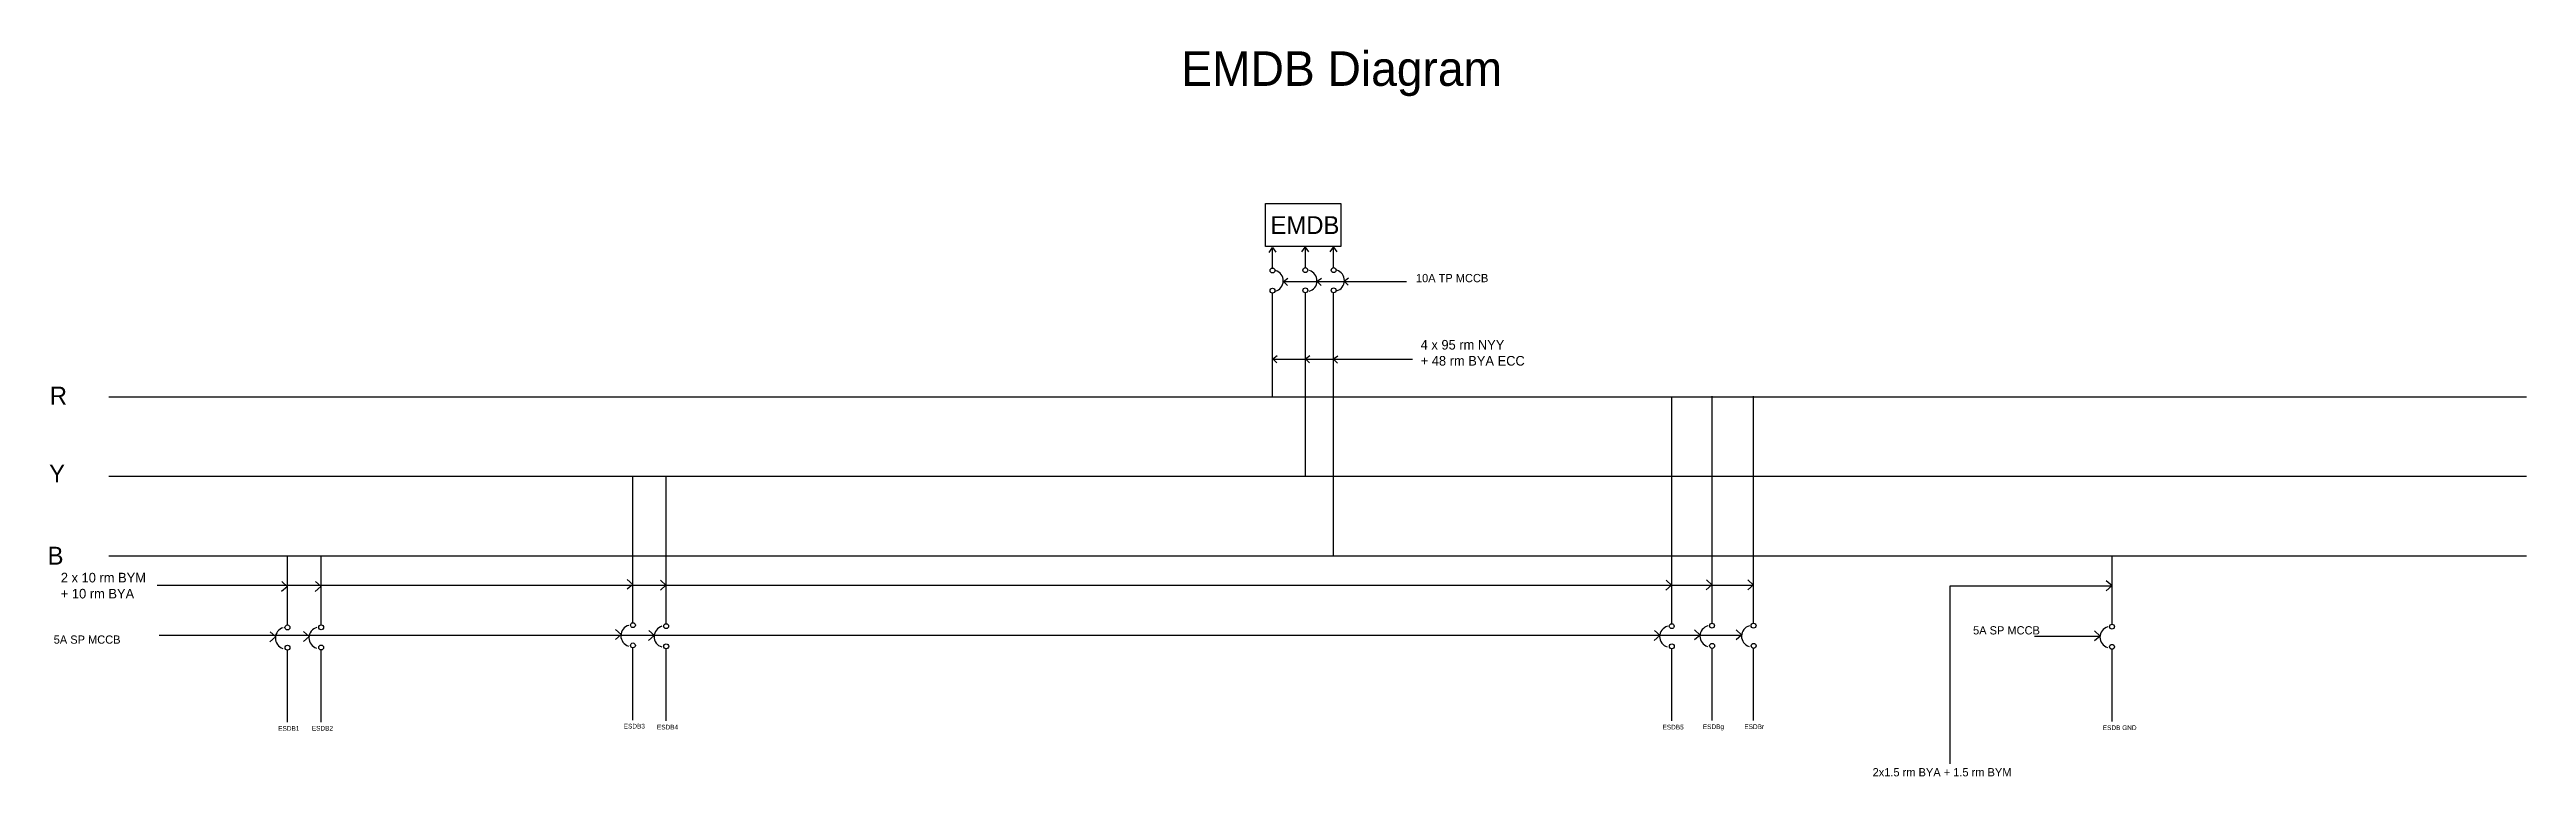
# Model space of a CAD drawing. Header units: inches. Extents: x -1380 to -106, y -233 to 422.
# Drawn here: x -891.9 to -551.4, y -173.2 to -73.3 of the extents above; entities that cross this region are included whole.
import ezdxf

# ---------------------------------------------------------------- set-up
doc = ezdxf.new("R2010")
doc.units = ezdxf.units.IN
doc.header["$MEASUREMENT"] = 0
doc.layers.add('Fiting and Fixtures', color=17, linetype='Continuous')

msp = doc.modelspace()

# ---------------------------------------------------------------- texts
at = {"attachment_point": 1}
for s, insert, char_height, width in [('EMDB Diagram', (-736.32, -73.5), 4.7466, 353.4069), ('EMDB', (-724.06, -96.16), 2.45, 150.4824), ('10A TP MCCB', (-704.07, -104.1), 1.134, 84.4338), ('{\\H1.167x;4 x 95 rm NYY \\P+ 48 rm BYA ECC}', (-703.42, -113.17), 1.134, 84.4338), ('R', (-891.86, -119.6), 2.45, 150.4824), ('Y', (-891.95, -130.31), 2.45, 150.4824), ('B', (-892.16, -141.6), 2.45, 150.4824), ('{\\H1.167x;2 x 10 rm BYM \\P+ 10 rm BYA}', (-890.34, -145.18), 1.134, 84.4338), ('5A SP MCCB', (-627.49, -152.52), 1.134, 84.4338), ('5A SP MCCB', (-891.32, -153.79), 1.134, 84.4338), ('ESDB1', (-860.46, -166.25), 0.644, 11.0755), ('ESDB2', (-855.84, -166.23), 0.644, 11.0755), ('ESDB3', (-812.97, -165.94), 0.644, 11.0755), ('ESDB4', (-808.4, -166.07), 0.644, 11.0755), ('ESDB5', (-670.18, -166.07), 0.644, 11.0755), ('ESDBg', (-664.64, -166.01), 0.644, 11.0755), ('ESDBr', (-658.93, -166.01), 0.644, 11.0755), ('ESDB GND', (-609.66, -166.15), 0.644, 11.0755), ('2x1.5 rm BYA + 1.5 rm BYM', (-641.3, -172.03), 1.134, 84.4338)]:
    msp.add_mtext(s, dxfattribs=dict(at, insert=insert, char_height=char_height, width=width))

# ---------------------------------------------------------------- linework, layer by layer
for p, q in [((-724.26, -101.13), (-723.8, -100.47)), ((-723.8, -100.47), (-723.34, -101.1)), ((-723.79, -103.29), (-723.79, -100.46)), ((-719.74, -101.07), (-719.28, -100.42)), ((-719.28, -100.42), (-718.83, -101.04)), ((-719.27, -103.23), (-719.27, -100.4)), ((-715.85, -101.07), (-715.39, -100.42)), ((-715.39, -100.42), (-714.94, -101.04)), ((-715.38, -103.23), (-715.38, -100.4)), ((-723.79, -120.98), (-723.79, -106.74)), ((-719.27, -131.88), (-719.27, -106.68)), ((-715.38, -142.84), (-715.38, -106.68)), ((-668.9, -152.17), (-668.9, -120.96)), ((-663.37, -152.11), (-663.37, -120.9)), ((-657.65, -152.11), (-657.65, -120.9)), ((-811.7, -152.04), (-811.7, -131.83)), ((-807.13, -152.17), (-807.13, -131.96)), ((-859.18, -152.35), (-859.18, -142.91)), ((-854.56, -152.33), (-854.56, -142.89)), ((-608.39, -152.25), (-608.39, -142.81)), ((-859.18, -147.1), (-859.97, -146.39)), ((-854.56, -147.08), (-855.35, -146.37)), ((-811.7, -146.79), (-812.49, -146.08)), ((-807.13, -146.92), (-807.91, -146.21)), ((-668.9, -146.92), (-669.69, -146.21)), ((-663.37, -146.86), (-664.15, -146.15)), ((-657.65, -146.86), (-658.44, -146.15)), ((-608.39, -146.99), (-609.18, -146.28)), ((-859.21, -147.09), (-859.99, -147.77)), ((-854.59, -147.06), (-855.36, -147.74)), ((-811.73, -146.77), (-812.5, -147.45)), ((-807.16, -146.9), (-807.93, -147.58)), ((-668.93, -146.9), (-669.7, -147.58)), ((-663.4, -146.84), (-664.17, -147.52)), ((-657.68, -146.84), (-658.46, -147.52)), ((-608.42, -146.98), (-609.19, -147.66)), ((-813.31, -153.68), (-814.1, -152.97)), ((-808.74, -153.81), (-809.53, -153.1)), ((-670.51, -153.81), (-671.3, -153.1)), ((-664.98, -153.75), (-665.77, -153.04)), ((-659.27, -153.75), (-660.05, -153.04)), ((-610, -153.88), (-610.79, -153.17)), ((-860.83, -153.97), (-861.6, -154.65)), ((-860.8, -153.99), (-861.58, -153.28)), ((-859.18, -165.73), (-859.18, -155.81)), ((-856.2, -153.95), (-856.98, -154.63)), ((-856.17, -153.97), (-856.96, -153.26)), ((-854.56, -165.71), (-854.56, -155.78)), ((-813.34, -153.66), (-814.11, -154.34)), ((-811.7, -165.42), (-811.7, -155.49)), ((-808.77, -153.79), (-809.54, -154.47)), ((-807.13, -165.55), (-807.13, -155.62)), ((-670.55, -153.79), (-671.32, -154.47)), ((-668.9, -165.55), (-668.9, -155.62)), ((-665.01, -153.73), (-665.78, -154.41)), ((-663.37, -165.49), (-663.37, -155.56)), ((-659.3, -153.73), (-660.07, -154.41)), ((-657.65, -165.49), (-657.65, -155.56)), ((-610.03, -153.87), (-610.8, -154.55)), ((-608.39, -165.63), (-608.39, -155.7))]:
    msp.add_line(p, q)
for centre in [(-723.79, -103.62), (-719.27, -103.57), (-715.38, -103.57), (-723.79, -106.4), (-719.27, -106.35), (-715.38, -106.35), (-859.19, -152.69), (-854.56, -152.67), (-811.7, -152.38), (-807.13, -152.51), (-668.91, -152.51), (-663.37, -152.45), (-657.66, -152.45), (-608.39, -152.58), (-859.18, -155.47), (-854.56, -155.45), (-811.7, -155.16), (-807.12, -155.29), (-668.9, -155.29), (-663.36, -155.23), (-657.65, -155.23), (-608.39, -155.36)]:
    msp.add_circle(centre, 0.336)
for centre, start, end in [((-723.79, -105.05), 285.4546, 72.9524), ((-719.15, -105.05), 285.4546, 72.9524), ((-715.38, -105), 285.4546, 72.9524), ((-859.37, -154.15), 105.4546, 252.9524), ((-854.75, -154.12), 105.4546, 252.9524), ((-811.88, -153.83), 105.4546, 252.9524), ((-807.31, -153.96), 105.4546, 252.9524), ((-669.09, -153.96), 105.4546, 252.9524), ((-663.55, -153.9), 105.4546, 252.9524), ((-657.84, -153.9), 105.4546, 252.9524), ((-608.57, -154.04), 105.4546, 252.9524)]:
    msp.add_arc(centre, 1.48, start, end)
at = {"layer": 'Fiting and Fixtures'}
for p, q in [((-722.3, -105.12), (-705.35, -105.12)), ((-722.29, -105.12), (-721.68, -104.68)), ((-722.29, -105.14), (-721.73, -105.69)), ((-717.64, -105.11), (-717.03, -104.67)), ((-717.64, -105.13), (-717.09, -105.68)), ((-713.93, -105.07), (-713.32, -104.63)), ((-713.93, -105.09), (-713.37, -105.64)), ((-723.75, -115.76), (-723.14, -115.32)), ((-719.27, -115.76), (-718.66, -115.32)), ((-715.4, -115.79), (-714.79, -115.35)), ((-723.75, -115.78), (-723.2, -116.33)), ((-723.73, -115.82), (-704.54, -115.82)), ((-719.27, -115.78), (-718.72, -116.33)), ((-715.4, -115.81), (-714.84, -116.36)), ((-883.74, -120.98), (-551.42, -120.98)), ((-883.74, -131.9), (-551.42, -131.9)), ((-883.74, -142.83), (-551.42, -142.83)), ((-657.63, -146.93), (-877.09, -146.93)), ((-608.42, -147.01), (-630.69, -147.01)), ((-630.69, -147.01), (-630.69, -171.42)), ((-659.35, -153.82), (-876.84, -153.82)), ((-610.06, -153.95), (-619.03, -153.95))]:
    msp.add_line(p, q, dxfattribs=at)
msp.add_lwpolyline([(-724.77, -94.43), (-714.39, -94.43), (-714.39, -100.34), (-724.77, -100.34)], close=True, dxfattribs=at)

msp.set_redraw_order([(e.dxf.handle, doc.entitydb.next_handle()) for e in msp.query("TEXT MTEXT ATTDEF DIMENSION ARC_DIMENSION")])  # texts and dimensions are drawn at this point

doc.saveas('drawing.dxf')
